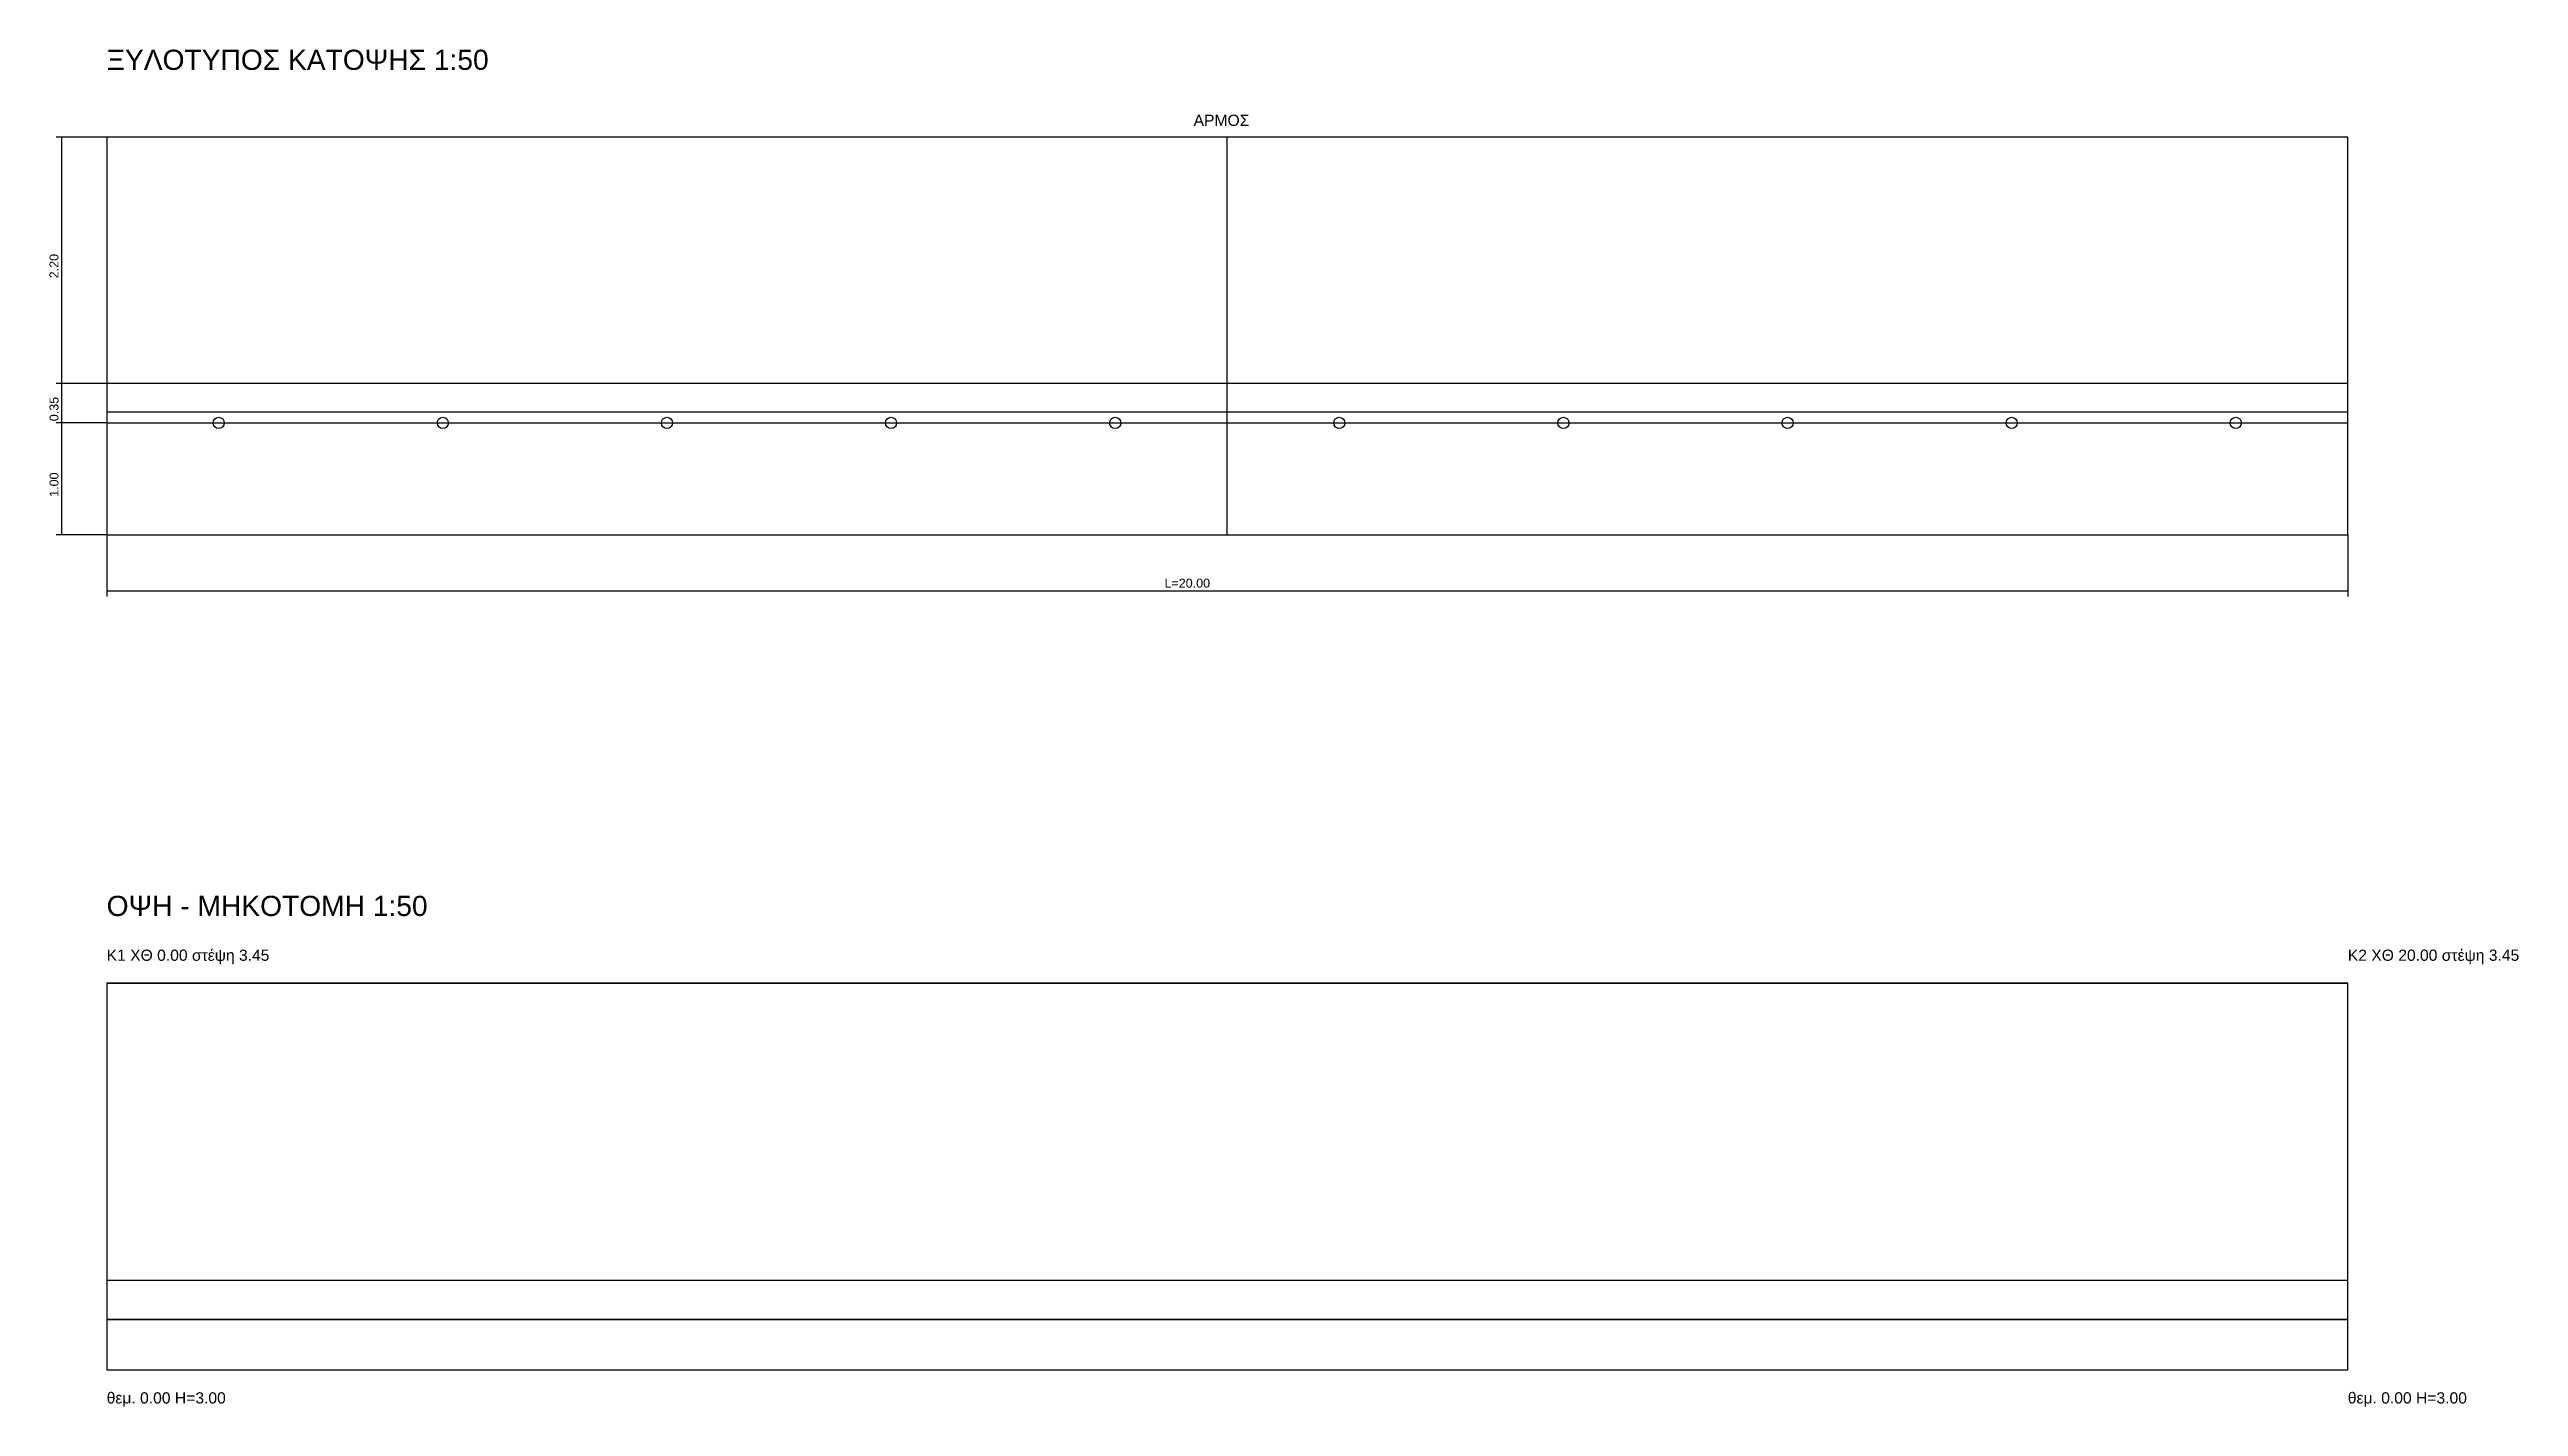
# Model space of a CAD drawing. Header units: metres. Extents: x -2 to 41.2, y -15.3 to 5.2.
# Drawn here: x -0.51 to 21.52, y -15.33 to -3.22 of the extents above; entities that cross this region are included whole.
import ezdxf

# ---------------------------------------------------------------- set-up
doc = ezdxf.new("R2010")
doc.units = ezdxf.units.M
for name, color, linetype in [('APOSTRAGGISI', 5, 'CONTINUOUS'), ('DIASTASEIS', 3, 'CONTINUOUS'), ('EDAFOS', 2, 'CONTINUOUS'), ('KEIMENO', 7, 'CONTINUOUS'), ('OPSI', 8, 'CONTINUOUS'), ('XYLOTYPOS', 6, 'CONTINUOUS')]:
    doc.layers.add(name, color=color, linetype=linetype)
doc.styles.add('HEXIS', font='arial.ttf')

msp = doc.modelspace()

# ---------------------------------------------------------------- texts
at = {"layer": 'DIASTASEIS', "style": 'HEXIS'}
for s, p in [('2.20', (-0.43, -5.26)), ('0.35', (-0.43, -6.535)), ('1.00', (-0.43, -7.21))]:
    msp.add_text(s, height=0.08, rotation=90, dxfattribs=at).set_placement(p)
msp.add_text('L=20.00', height=0.08, dxfattribs=at).set_placement((9.44, -8.02))
at = {"layer": 'KEIMENO', "style": 'HEXIS'}
for s, height, p in [('ΞΥΛΟΤΥΠΟΣ ΚΑΤΟΨΗΣ 1:50', 0.18, (0, -3.4)), ('ΑΡΜΟΣ', 0.1, (9.7, -3.9)), ('ΟΨΗ - ΜΗΚΟΤΟΜΗ 1:50', 0.18, (0, -10.95)), ('K1 ΧΘ 0.00 στέψη 3.45', 0.1, (0, -11.35)), ('K2 ΧΘ 20.00 στέψη 3.45', 0.1, (20, -11.35)), ('θεμ. 0.00 H=3.00', 0.1, (0, -15.3)), ('θεμ. 0.00 H=3.00', 0.1, (20, -15.3))]:
    msp.add_text(s, height=height, dxfattribs=at).set_placement(p)

# ---------------------------------------------------------------- linework, layer by layer
at = {"layer": 'APOSTRAGGISI'}
for centre in [(1, -6.55), (3, -6.55), (5, -6.55), (7, -6.55), (9, -6.55), (11, -6.55), (13, -6.55), (15, -6.55), (17, -6.55), (19, -6.55)]:
    msp.add_circle(centre, 0.05, dxfattribs=at)
at = {"layer": 'DIASTASEIS'}
for p, q in [((0, -4), (-0.45, -4)), ((-0.4, -6.2), (-0.4, -4)), ((0, -6.2), (-0.45, -6.2)), ((0, -6.2), (-0.45, -6.2)), ((-0.4, -6.55), (-0.4, -6.2)), ((0, -6.55), (-0.45, -6.55)), ((0, -6.55), (-0.45, -6.55)), ((-0.4, -7.55), (-0.4, -6.55)), ((0, -7.55), (-0.45, -7.55)), ((0, -7.55), (0, -8.1)), ((20, -7.55), (20, -8.1)), ((0, -8.05), (20, -8.05))]:
    msp.add_line(p, q, dxfattribs=at)
at = {"layer": 'EDAFOS'}
for points in [[(0, -11.55), (20, -11.55)], [(0, -14.2), (20, -14.2)]]:
    msp.add_lwpolyline(points, dxfattribs=at)
at = {"layer": 'OPSI'}
for points in [[(0, -14.55), (20, -14.55), (20, -11.55), (0, -11.55)], [(0, -15), (20, -15), (20, -14.55), (0, -14.55)]]:
    msp.add_lwpolyline(points, close=True, dxfattribs=at)
at = {"layer": 'XYLOTYPOS'}
for p, q in [((10, -7.55), (10, -4)), ((0, -6.45), (20, -6.45))]:
    msp.add_line(p, q, dxfattribs=at)
for points in [[(0, -7.55), (20, -7.55), (20, -4), (0, -4)], [(0, -6.55), (20, -6.55), (20, -6.2), (0, -6.2)]]:
    msp.add_lwpolyline(points, close=True, dxfattribs=at)

msp.set_redraw_order([(e.dxf.handle, doc.entitydb.next_handle()) for e in msp.query("TEXT MTEXT ATTDEF DIMENSION ARC_DIMENSION")])  # texts and dimensions are drawn at this point

doc.saveas('drawing.dxf')
